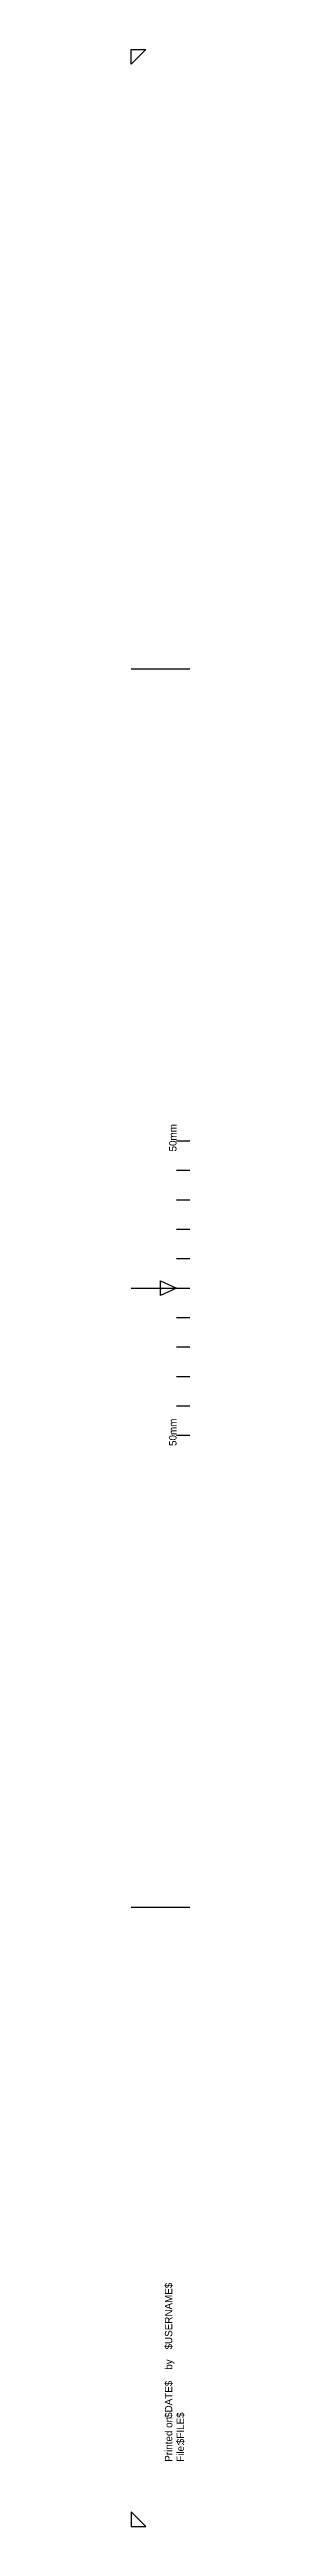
# Model space of a CAD drawing. Extents: x 0 to 1.19, y 0 to 0.84.
# Drawn here: x 0 to 0.02, y 0 to 0.841 of the extents above; entities that cross this region are included whole.
import ezdxf

# ---------------------------------------------------------------- set-up
doc = ezdxf.new("R2010")
doc.units = 0
doc.layers.add('GEN-DGN-FRAME', color=7, linetype='Continuous')

msp = doc.modelspace()

# ---------------------------------------------------------------- texts
at = {"layer": 'GEN-DGN-FRAME'}
for s, p in [('50mm', (0.01545, 0.46687)), ('50mm', (0.01545, 0.36687)), ('$USERNAME$', (0.014, 0.0601)), ('by', (0.014, 0.0532)), ('$DATE$', (0.014, 0.03685)), ('Printed on', (0.014, 0.02195)), ('$FILE$', (0.018, 0.02795)), ('File:', (0.018, 0.02195))]:
    msp.add_text(s, height=0.0025, rotation=90, dxfattribs=at).set_placement(p)

# ---------------------------------------------------------------- linework, layer by layer
at = {"layer": 'GEN-DGN-FRAME'}
for p, q in [((0, 0.63077), (0.01995, 0.63077)), ((0.01545, 0.4705), (0.02, 0.4705)), ((0.01545, 0.4605), (0.02, 0.4605)), ((0.01545, 0.4505), (0.02, 0.4505)), ((0.01545, 0.4405), (0.02, 0.4405)), ((0.01545, 0.4305), (0.02, 0.4305)), ((0.00995, 0.423), (0.01545, 0.4205)), ((0.00995, 0.4205), (0.00995, 0.423)), ((0.00005, 0.4205), (0.02, 0.4205)), ((0.01545, 0.4205), (0.00995, 0.418)), ((0.00995, 0.418), (0.00995, 0.4205)), ((0.01545, 0.4105), (0.02, 0.4105)), ((0.01545, 0.4005), (0.02, 0.4005)), ((0.01545, 0.3905), (0.02, 0.3905)), ((0.01545, 0.3805), (0.02, 0.3805)), ((0.01545, 0.3705), (0.02, 0.3705)), ((0, 0.21026), (0.01995, 0.21026))]:
    msp.add_line(p, q, dxfattribs=at)
for points in [[(0, 0.84102), (0.005, 0.84102), (0, 0.83602)], [(0, 0), (0.005, 0), (0, 0.005)]]:
    msp.add_lwpolyline(points, close=True, dxfattribs=at)

msp.set_redraw_order([(e.dxf.handle, doc.entitydb.next_handle()) for e in msp.query("TEXT MTEXT ATTDEF DIMENSION ARC_DIMENSION")])  # texts and dimensions are drawn at this point

doc.saveas('drawing.dxf')
